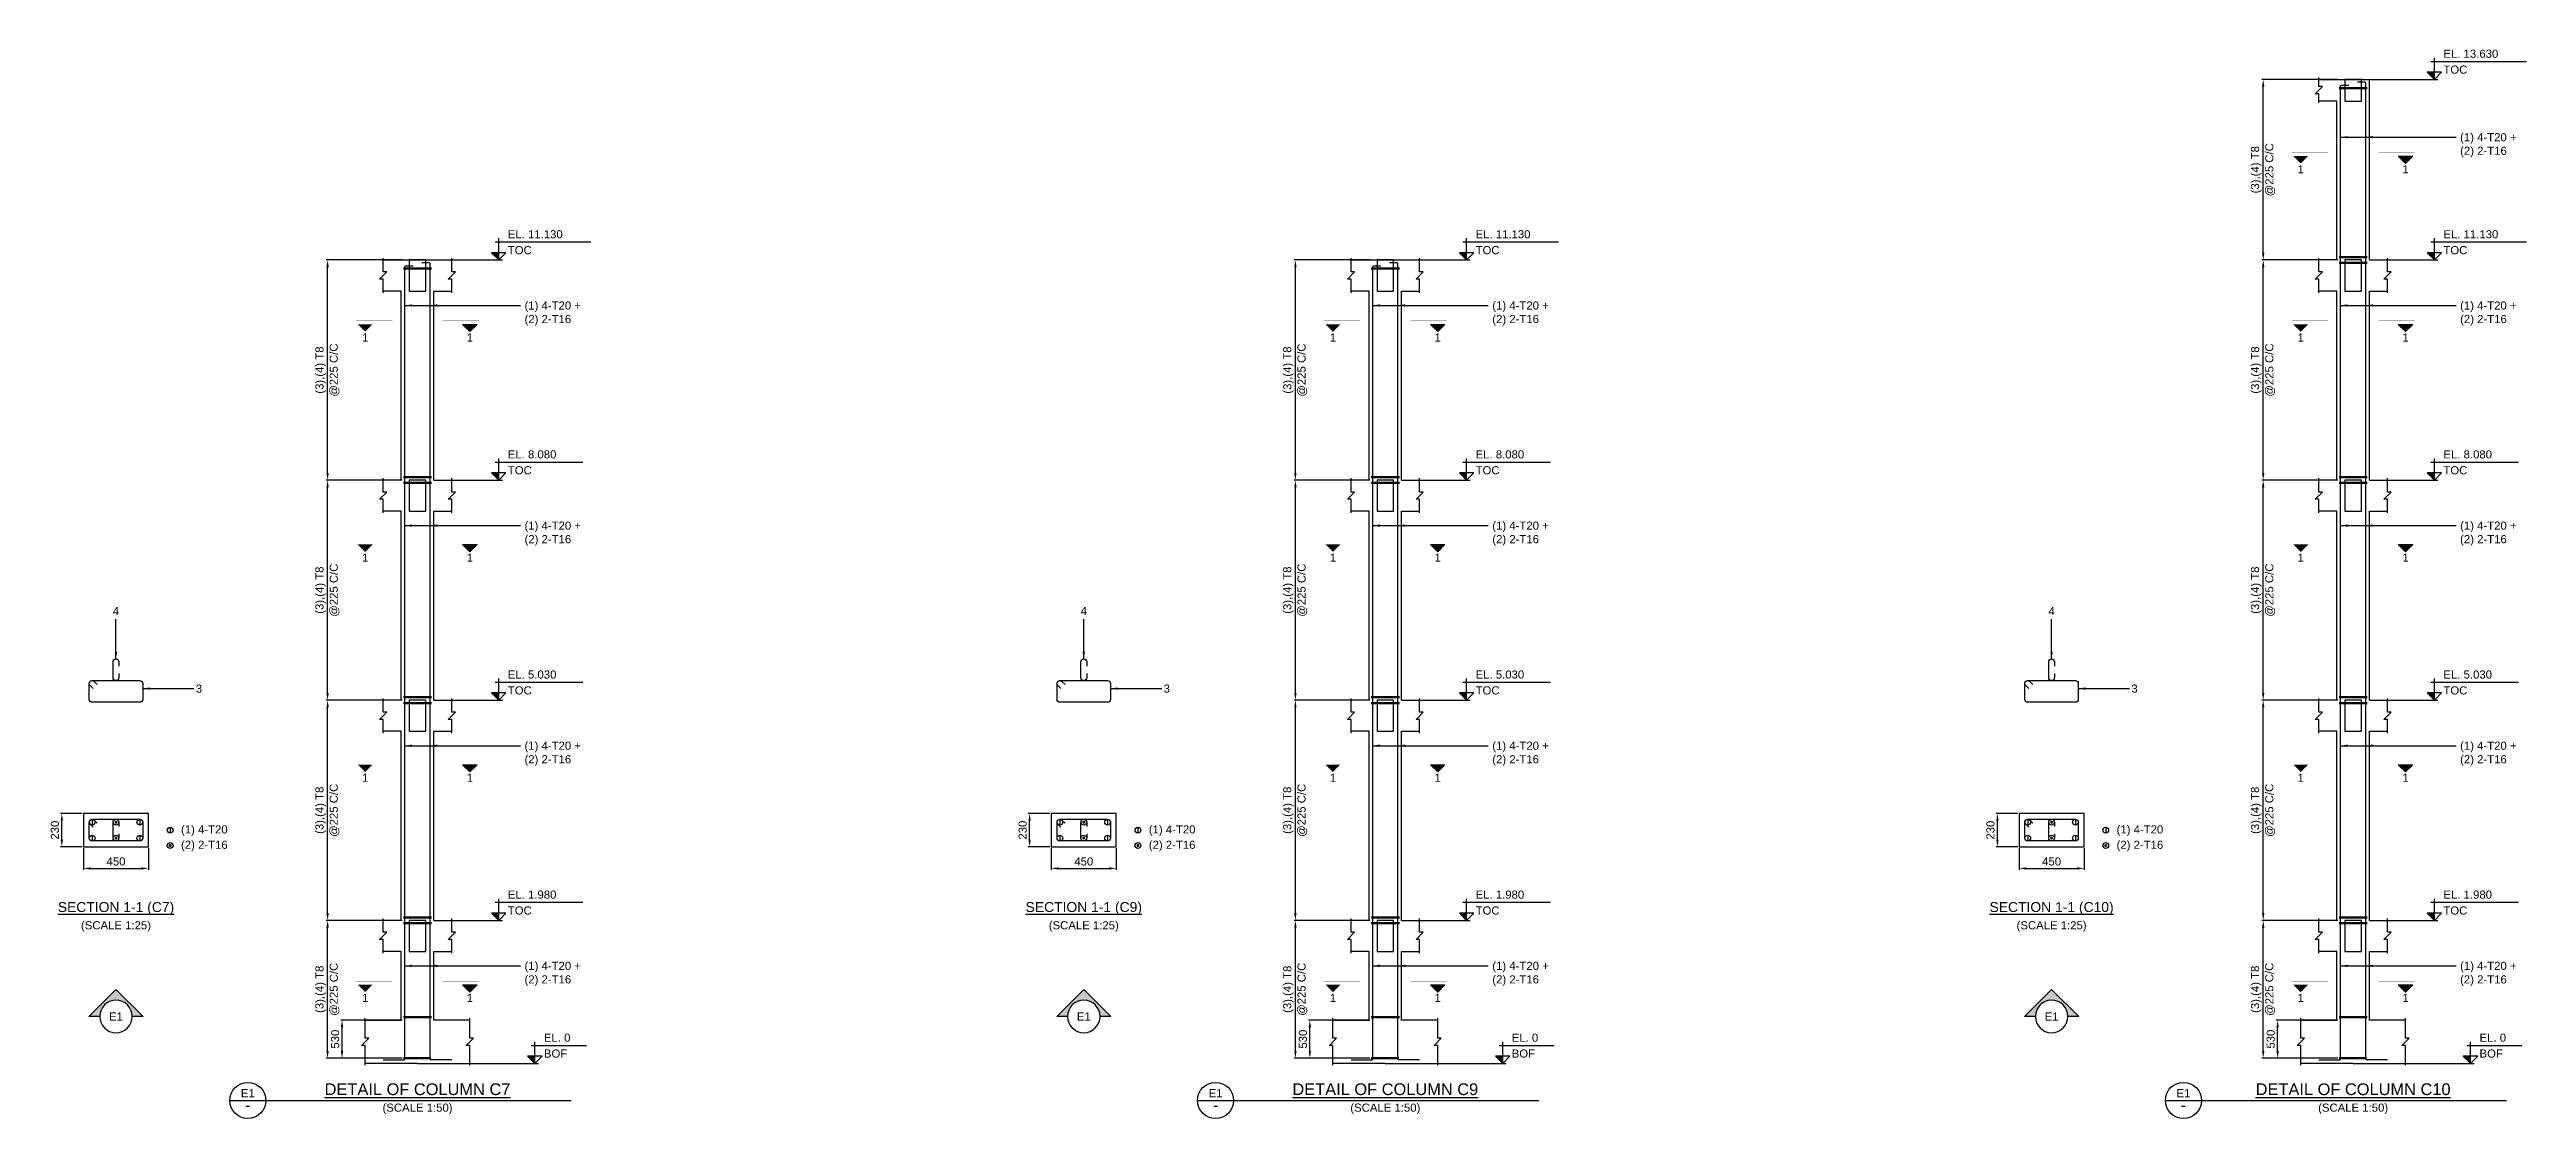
# Model space of a CAD drawing. Header units: inches. Extents: x 16610 to 272800, y -1525 to 29078.
# Drawn here: x 177410 to 246000, y -1525 to 28078 of the extents above; entities that cross this region are included whole.
import ezdxf
from ezdxf.enums import TextEntityAlignment as Align

# ---------------------------------------------------------------- set-up
doc = ezdxf.new("R2010")
doc.units = ezdxf.units.IN
doc.header["$MEASUREMENT"] = 0
doc.linetypes.add('SCHidden', pattern=[1000, 500, -500])
for name, color, linetype in [('colSectionMarkLayer', 5, 'Continuous'), ('Concrete Line', 2, 'Continuous'), ('Dim', 31, 'Continuous'), ('Hatch', 25, 'Continuous'), ('Labels', 4, 'Continuous'), ('Link', 225, 'Continuous'), ('Reinforcement', 130, 'Continuous'), ('Text', 31, 'Continuous'), ('Text_Scale', 31, 'Continuous')]:
    doc.layers.add(name, color=color, linetype=linetype)
doc.styles.add('SC-BBS1', font='SansSerif')
doc.styles.get("Standard").update_dxf_attribs({"font": 'txt.shx'})
doc.dimstyles.new('ColumnSch', dxfattribs={"dimtxt": 225, "dimasz": 200, "dimexe": 38, "dimexo": 38, "dimgap": 80, "dimtad": 1, "dimtoh": 1, "dimdec": 0, "dimzin": 0, "dimdsep": 46, "dimtxsty": 'SC-BBS1', "dimcen": 0.09, "dimclrd": 8, "dimclre": 8, "dimclrt": 31, "dimadec": 0, "dimazin": 0, "dimtfac": 1, "dimtdec": 0, "dimtix": 1, "dimtofl": 0, "dimtmove": 0, "dimatfit": 3, "dimfxl": 1, "dimtolj": 1, "dimtzin": 0, "dimarcsym": 0})
doc.dimstyles.get("Standard").update_dxf_attribs({"dimtxt": 0.18, "dimasz": 200, "dimexe": 0.18, "dimexo": 0.0625, "dimgap": 0.09, "dimtad": 0, "dimtih": 1, "dimtoh": 1, "dimdec": 4, "dimzin": 0, "dimdsep": 46, "dimtxsty": 'Standard', "dimcen": 0.09, "dimadec": 0, "dimazin": 0, "dimtfac": 1, "dimtdec": 4, "dimtofl": 0, "dimtmove": 0, "dimatfit": 3, "dimfxl": 1, "dimtolj": 1, "dimtzin": 0, "dimarcsym": 0})

msp = doc.modelspace()

# ---------------------------------------------------------------- texts
at = {"layer": 'colSectionMarkLayer', "style": 'SC-BBS1'}
for p in [(239750, 24875), (242650, 24875), (186150, 20215), (189050, 20215), (212950, 20215), (215850, 20215), (239750, 20215), (242650, 20215), (186150, 14119), (189050, 14119), (212950, 14119), (215850, 14119), (239750, 14119), (242650, 14119), (186150, 8023), (189050, 8023), (212950, 8023), (215850, 8023), (239750, 8023), (242650, 8023), (186150, 1927), (189050, 1927), (212950, 1927), (215850, 1927), (239750, 1927), (242650, 1927)]:
    msp.add_text('1', height=225, dxfattribs=at).set_placement(p, align=Align.TOP_CENTER)
at = {"layer": 'Labels', "style": 'SC-BBS1'}
for s, height, p in [('%%uSECTION 1-1 (C7)', 275, (179250, 4110)), ('%%uSECTION 1-1 (C9)', 275, (206050, 4110)), ('%%uSECTION 1-1 (C10)', 275, (232850, 4110)), ('%%uDETAIL OF COLUMN C7', 325, (187600, -975)), ('%%uDETAIL OF COLUMN C9', 325, (214400, -975)), ('%%uDETAIL OF COLUMN C10', 325, (241200, -975)), ('E1', 225, (182900, -1005)), ('E1', 225, (209700, -1005)), ('E1', 225, (236500, -1005))]:
    msp.add_text(s, height=height, dxfattribs=at).set_placement(p, align=Align.BOTTOM_CENTER)
for s, height, p in [('E1', 225, (179250, 1300)), ('E1', 225, (206050, 1300)), ('E1', 225, (232850, 1300)), ('-', 325, (182900, -1150)), ('-', 325, (209700, -1150)), ('-', 325, (236500, -1150))]:
    msp.add_text(s, height=height, dxfattribs=at).set_placement(p, align=Align.MIDDLE_CENTER)
at = {"layer": 'Text', "style": 'SC-BBS1'}
for s, p in [('TOC', (243700, 27410)), ('EL. 13.630', (243700, 27850)), ('TOC', (190100, 22410)), ('EL. 11.130', (190100, 22850)), ('TOC', (216900, 22410)), ('EL. 11.130', (216900, 22850)), ('TOC', (243700, 22410)), ('EL. 11.130', (243700, 22850)), ('TOC', (190100, 16314)), ('EL. 8.080', (190100, 16754)), ('TOC', (216900, 16314)), ('EL. 8.080', (216900, 16754)), ('TOC', (243700, 16314)), ('EL. 8.080', (243700, 16754)), ('TOC', (190100, 10218)), ('EL. 5.030', (190100, 10658)), ('TOC', (216900, 10218)), ('EL. 5.030', (216900, 10658)), ('TOC', (243700, 10218)), ('EL. 5.030', (243700, 10658)), ('TOC', (190100, 4122)), ('EL. 1.980', (190100, 4562)), ('TOC', (216900, 4122)), ('EL. 1.980', (216900, 4562)), ('TOC', (243700, 4122)), ('EL. 1.980', (243700, 4562)), ('EL. 0', (191100, 600)), ('EL. 0', (217900, 600)), ('EL. 0', (244700, 600)), ('BOF', (191100, 160)), ('BOF', (217900, 160)), ('BOF', (244700, 160))]:
    msp.add_text(s, height=225, dxfattribs=at).set_placement(p)
for s, p in [('4', (179250, 12350)), ('4', (206050, 12350)), ('4', (232850, 12350)), ('(SCALE 1:25)', (179250, 3645)), ('(SCALE 1:25)', (206050, 3645)), ('(SCALE 1:25)', (232850, 3645))]:
    msp.add_text(s, height=225, dxfattribs=at).set_placement(p, align=Align.BOTTOM_CENTER)
for s, p in [('3', (181460, 10380)), ('3', (208260, 10380)), ('3', (235060, 10380)), ('(1) 4-T20', (181050, 6480)), ('(2) 2-T16', (181050, 6055)), ('(1) 4-T20', (207850, 6480)), ('(2) 2-T16', (207850, 6055)), ('(1) 4-T20', (234650, 6480)), ('(2) 2-T16', (234650, 6055))]:
    msp.add_text(s, height=225, dxfattribs=at).set_placement(p, align=Align.MIDDLE_LEFT)
at = {"layer": 'Text', "char_height": 225, "attachment_point": 1, "style": 'SC-BBS1'}
for insert in [(244162.5, 25762.5), (190562.5, 21102.5), (217362.5, 21102.5), (244162.5, 21102.5), (190562.5, 15006.5), (217362.5, 15006.5), (244162.5, 15006.5), (190562.5, 8910.5), (217362.5, 8910.5), (244162.5, 8910.5), (190562.5, 2814.5), (217362.5, 2814.5), (244162.5, 2814.5)]:
    msp.add_mtext('(1) 4-T20 + \\P(2) 2-T16', dxfattribs=dict(at, insert=insert))
at = {"layer": 'Text_Scale', "style": 'SC-BBS1'}
for p in [(187600, -1405), (214400, -1405), (241200, -1405)]:
    msp.add_text('(SCALE 1:50)', height=225, dxfattribs=at).set_placement(p, align=Align.BOTTOM_CENTER)

# ---------------------------------------------------------------- blocks, each defined once
blk = doc.blocks.new('*D44')
at = {"color": 8, "linetype": 'ByBlock', "lineweight": -2}
for p, q in [((187172, 3962), (185072, 3962)), ((185110, 344), (185110, 3762)), ((187172, 144), (185072, 144))]:
    blk.add_line(p, q, dxfattribs=at)
at = {"color": 8}
for points in [[(185110, 3962), (185143, 3762), (185077, 3762)], [(185110, 144), (185077, 344), (185143, 344)]]:
    blk.add_solid(points, dxfattribs=at)
at = {"layer": 'DEFPOINTS', "color": 31}
for p in [(187210, 3962), (185110, 144), (187210, 144)]:
    blk.add_point(p, dxfattribs=at)
at = {"color": 31, "char_height": 225, "attachment_point": 5, "rotation": 90, "style": 'SC-BBS1'}
for s, insert in [('\\A1;@225 C/C', (185302, 2053)), ('\\A1;(3),(4) T8', (184918, 2053))]:
    blk.add_mtext(s, dxfattribs=dict(at, insert=insert))
blk = doc.blocks.new('*D45')
at = {"color": 8, "linetype": 'ByBlock', "lineweight": -2}
for p, q in [((187172, 1200), (185472, 1200)), ((185510, 344), (185510, 1000)), ((187172, 144), (185472, 144))]:
    blk.add_line(p, q, dxfattribs=at)
at = {"color": 8}
for points in [[(185510, 1200), (185543, 1000), (185477, 1000)], [(185510, 144), (185477, 344), (185543, 344)]]:
    blk.add_solid(points, dxfattribs=at)
at = {"layer": 'DEFPOINTS', "color": 31}
for p in [(187210, 1200), (185510, 144), (187210, 144)]:
    blk.add_point(p, dxfattribs=at)
at = {"color": 31, "insert": (185318, 672), "char_height": 225, "attachment_point": 5, "rotation": 90, "style": 'SC-BBS1'}
blk.add_mtext('\\A1;530', dxfattribs=at)
blk = doc.blocks.new('*D46')
at = {"color": 8, "linetype": 'ByBlock', "lineweight": -2}
for p, q in [((187172, 10058), (185072, 10058)), ((185110, 4162), (185110, 9858)), ((187172, 3962), (185072, 3962))]:
    blk.add_line(p, q, dxfattribs=at)
at = {"color": 8}
for points in [[(185110, 10058), (185143, 9858), (185077, 9858)], [(185110, 3962), (185077, 4162), (185143, 4162)]]:
    blk.add_solid(points, dxfattribs=at)
at = {"layer": 'DEFPOINTS', "color": 31}
for p in [(187210, 10058), (185110, 3962), (187210, 3962)]:
    blk.add_point(p, dxfattribs=at)
at = {"color": 31, "char_height": 225, "attachment_point": 5, "rotation": 90, "style": 'SC-BBS1'}
for s, insert in [('\\A1;(3),(4) T8', (184918, 7010)), ('\\A1;@225 C/C', (185302, 7010))]:
    blk.add_mtext(s, dxfattribs=dict(at, insert=insert))
blk = doc.blocks.new('*D47')
at = {"color": 8, "linetype": 'ByBlock', "lineweight": -2}
for p, q in [((187172, 16154), (185072, 16154)), ((185110, 10258), (185110, 15954)), ((187172, 10058), (185072, 10058))]:
    blk.add_line(p, q, dxfattribs=at)
at = {"color": 8}
for points in [[(185110, 16154), (185143, 15954), (185077, 15954)], [(185110, 10058), (185077, 10258), (185143, 10258)]]:
    blk.add_solid(points, dxfattribs=at)
at = {"layer": 'DEFPOINTS', "color": 31}
for p in [(187210, 16154), (185110, 10058), (187210, 10058)]:
    blk.add_point(p, dxfattribs=at)
at = {"color": 31, "char_height": 225, "attachment_point": 5, "rotation": 90, "style": 'SC-BBS1'}
for s, insert in [('\\A1;(3),(4) T8', (184918, 13106)), ('\\A1;@225 C/C', (185302, 13106))]:
    blk.add_mtext(s, dxfattribs=dict(at, insert=insert))
blk = doc.blocks.new('*D48')
at = {"color": 8, "linetype": 'ByBlock', "lineweight": -2}
for p, q in [((187172, 22250), (185072, 22250)), ((185110, 16354), (185110, 22050)), ((187172, 16154), (185072, 16154))]:
    blk.add_line(p, q, dxfattribs=at)
at = {"color": 8}
for points in [[(185110, 22250), (185143, 22050), (185077, 22050)], [(185110, 16154), (185077, 16354), (185143, 16354)]]:
    blk.add_solid(points, dxfattribs=at)
at = {"layer": 'DEFPOINTS', "color": 31}
for p in [(187210, 22250), (185110, 16154), (187210, 16154)]:
    blk.add_point(p, dxfattribs=at)
at = {"color": 31, "char_height": 225, "attachment_point": 5, "rotation": 90, "style": 'SC-BBS1'}
for s, insert in [('\\A1;@225 C/C', (185302, 19202)), ('\\A1;(3),(4) T8', (184918, 19202))]:
    blk.add_mtext(s, dxfattribs=dict(at, insert=insert))
blk = doc.blocks.new('*D49')
at = {"color": 8, "linetype": 'ByBlock', "lineweight": -2}
for p, q in [((178350, 5962), (178350, 5362)), ((180150, 5962), (180150, 5362)), ((178550, 5400), (179950, 5400))]:
    blk.add_line(p, q, dxfattribs=at)
at = {"color": 8}
for points in [[(178350, 5400), (178550, 5433), (178550, 5367)], [(180150, 5400), (179950, 5367), (179950, 5433)]]:
    blk.add_solid(points, dxfattribs=at)
at = {"layer": 'DEFPOINTS', "color": 31}
for p in [(178350, 6000), (180150, 6000), (178350, 5400)]:
    blk.add_point(p, dxfattribs=at)
at = {"color": 31, "insert": (179250, 5592), "char_height": 225, "attachment_point": 5, "style": 'SC-BBS1'}
blk.add_mtext('\\A1;450', dxfattribs=at)
blk = doc.blocks.new('*D50')
at = {"color": 8, "linetype": 'ByBlock', "lineweight": -2}
for p, q in [((178312, 6920), (177712, 6920)), ((177750, 6200), (177750, 6720)), ((178312, 6000), (177712, 6000))]:
    blk.add_line(p, q, dxfattribs=at)
at = {"color": 8}
for points in [[(177750, 6920), (177783, 6720), (177717, 6720)], [(177750, 6000), (177717, 6200), (177783, 6200)]]:
    blk.add_solid(points, dxfattribs=at)
at = {"layer": 'DEFPOINTS', "color": 31}
for p in [(178350, 6920), (177750, 6000), (178350, 6000)]:
    blk.add_point(p, dxfattribs=at)
at = {"color": 31, "insert": (177558, 6460), "char_height": 225, "attachment_point": 5, "rotation": 90, "style": 'SC-BBS1'}
blk.add_mtext('\\A1;230', dxfattribs=at)
blk = doc.blocks.new('*D51')
at = {"color": 8, "linetype": 'ByBlock', "lineweight": -2}
for p, q in [((213972, 3962), (211872, 3962)), ((211910, 344), (211910, 3762)), ((213972, 144), (211872, 144))]:
    blk.add_line(p, q, dxfattribs=at)
at = {"color": 8}
for points in [[(211910, 3962), (211943, 3762), (211877, 3762)], [(211910, 144), (211877, 344), (211943, 344)]]:
    blk.add_solid(points, dxfattribs=at)
at = {"layer": 'DEFPOINTS', "color": 31}
for p in [(214010, 3962), (211910, 144), (214010, 144)]:
    blk.add_point(p, dxfattribs=at)
at = {"color": 31, "char_height": 225, "attachment_point": 5, "rotation": 90, "style": 'SC-BBS1'}
for s, insert in [('\\A1;@225 C/C', (212102, 2053)), ('\\A1;(3),(4) T8', (211718, 2053))]:
    blk.add_mtext(s, dxfattribs=dict(at, insert=insert))
blk = doc.blocks.new('*D52')
at = {"color": 8, "linetype": 'ByBlock', "lineweight": -2}
for p, q in [((213972, 1200), (212272, 1200)), ((212310, 344), (212310, 1000)), ((213972, 144), (212272, 144))]:
    blk.add_line(p, q, dxfattribs=at)
at = {"color": 8}
for points in [[(212310, 1200), (212343, 1000), (212277, 1000)], [(212310, 144), (212277, 344), (212343, 344)]]:
    blk.add_solid(points, dxfattribs=at)
at = {"layer": 'DEFPOINTS', "color": 31}
for p in [(214010, 1200), (212310, 144), (214010, 144)]:
    blk.add_point(p, dxfattribs=at)
at = {"color": 31, "insert": (212118, 672), "char_height": 225, "attachment_point": 5, "rotation": 90, "style": 'SC-BBS1'}
blk.add_mtext('\\A1;530', dxfattribs=at)
blk = doc.blocks.new('*D53')
at = {"color": 8, "linetype": 'ByBlock', "lineweight": -2}
for p, q in [((213972, 10058), (211872, 10058)), ((211910, 4162), (211910, 9858)), ((213972, 3962), (211872, 3962))]:
    blk.add_line(p, q, dxfattribs=at)
at = {"color": 8}
for points in [[(211910, 10058), (211943, 9858), (211877, 9858)], [(211910, 3962), (211877, 4162), (211943, 4162)]]:
    blk.add_solid(points, dxfattribs=at)
at = {"layer": 'DEFPOINTS', "color": 31}
for p in [(214010, 10058), (211910, 3962), (214010, 3962)]:
    blk.add_point(p, dxfattribs=at)
at = {"color": 31, "char_height": 225, "attachment_point": 5, "rotation": 90, "style": 'SC-BBS1'}
for s, insert in [('\\A1;(3),(4) T8', (211718, 7010)), ('\\A1;@225 C/C', (212102, 7010))]:
    blk.add_mtext(s, dxfattribs=dict(at, insert=insert))
blk = doc.blocks.new('*D54')
at = {"color": 8, "linetype": 'ByBlock', "lineweight": -2}
for p, q in [((213972, 16154), (211872, 16154)), ((211910, 10258), (211910, 15954)), ((213972, 10058), (211872, 10058))]:
    blk.add_line(p, q, dxfattribs=at)
at = {"color": 8}
for points in [[(211910, 16154), (211943, 15954), (211877, 15954)], [(211910, 10058), (211877, 10258), (211943, 10258)]]:
    blk.add_solid(points, dxfattribs=at)
at = {"layer": 'DEFPOINTS', "color": 31}
for p in [(214010, 16154), (211910, 10058), (214010, 10058)]:
    blk.add_point(p, dxfattribs=at)
at = {"color": 31, "char_height": 225, "attachment_point": 5, "rotation": 90, "style": 'SC-BBS1'}
for s, insert in [('\\A1;(3),(4) T8', (211718, 13106)), ('\\A1;@225 C/C', (212102, 13106))]:
    blk.add_mtext(s, dxfattribs=dict(at, insert=insert))
blk = doc.blocks.new('*D55')
at = {"color": 8, "linetype": 'ByBlock', "lineweight": -2}
for p, q in [((213972, 22250), (211872, 22250)), ((211910, 16354), (211910, 22050)), ((213972, 16154), (211872, 16154))]:
    blk.add_line(p, q, dxfattribs=at)
at = {"color": 8}
for points in [[(211910, 22250), (211943, 22050), (211877, 22050)], [(211910, 16154), (211877, 16354), (211943, 16354)]]:
    blk.add_solid(points, dxfattribs=at)
at = {"layer": 'DEFPOINTS', "color": 31}
for p in [(214010, 22250), (211910, 16154), (214010, 16154)]:
    blk.add_point(p, dxfattribs=at)
at = {"color": 31, "char_height": 225, "attachment_point": 5, "rotation": 90, "style": 'SC-BBS1'}
for s, insert in [('\\A1;@225 C/C', (212102, 19202)), ('\\A1;(3),(4) T8', (211718, 19202))]:
    blk.add_mtext(s, dxfattribs=dict(at, insert=insert))
blk = doc.blocks.new('*D56')
at = {"color": 8, "linetype": 'ByBlock', "lineweight": -2}
for p, q in [((205150, 5962), (205150, 5362)), ((206950, 5962), (206950, 5362)), ((205350, 5400), (206750, 5400))]:
    blk.add_line(p, q, dxfattribs=at)
at = {"color": 8}
for points in [[(205150, 5400), (205350, 5433), (205350, 5367)], [(206950, 5400), (206750, 5367), (206750, 5433)]]:
    blk.add_solid(points, dxfattribs=at)
at = {"layer": 'DEFPOINTS', "color": 31}
for p in [(205150, 6000), (206950, 6000), (205150, 5400)]:
    blk.add_point(p, dxfattribs=at)
at = {"color": 31, "insert": (206050, 5592), "char_height": 225, "attachment_point": 5, "style": 'SC-BBS1'}
blk.add_mtext('\\A1;450', dxfattribs=at)
blk = doc.blocks.new('*D57')
at = {"color": 8, "linetype": 'ByBlock', "lineweight": -2}
for p, q in [((205112, 6920), (204512, 6920)), ((204550, 6200), (204550, 6720)), ((205112, 6000), (204512, 6000))]:
    blk.add_line(p, q, dxfattribs=at)
at = {"color": 8}
for points in [[(204550, 6920), (204583, 6720), (204517, 6720)], [(204550, 6000), (204517, 6200), (204583, 6200)]]:
    blk.add_solid(points, dxfattribs=at)
at = {"layer": 'DEFPOINTS', "color": 31}
for p in [(205150, 6920), (204550, 6000), (205150, 6000)]:
    blk.add_point(p, dxfattribs=at)
at = {"color": 31, "insert": (204358, 6460), "char_height": 225, "attachment_point": 5, "rotation": 90, "style": 'SC-BBS1'}
blk.add_mtext('\\A1;230', dxfattribs=at)
blk = doc.blocks.new('*D58')
at = {"color": 8, "linetype": 'ByBlock', "lineweight": -2}
for p, q in [((240772, 3962), (238672, 3962)), ((238710, 344), (238710, 3762)), ((240772, 144), (238672, 144))]:
    blk.add_line(p, q, dxfattribs=at)
at = {"color": 8}
for points in [[(238710, 3962), (238743, 3762), (238677, 3762)], [(238710, 144), (238677, 344), (238743, 344)]]:
    blk.add_solid(points, dxfattribs=at)
at = {"layer": 'DEFPOINTS', "color": 31}
for p in [(240810, 3962), (238710, 144), (240810, 144)]:
    blk.add_point(p, dxfattribs=at)
at = {"color": 31, "char_height": 225, "attachment_point": 5, "rotation": 90, "style": 'SC-BBS1'}
for s, insert in [('\\A1;@225 C/C', (238902, 2053)), ('\\A1;(3),(4) T8', (238518, 2053))]:
    blk.add_mtext(s, dxfattribs=dict(at, insert=insert))
blk = doc.blocks.new('*D59')
at = {"color": 8, "linetype": 'ByBlock', "lineweight": -2}
for p, q in [((240772, 1200), (239072, 1200)), ((239110, 344), (239110, 1000)), ((240772, 144), (239072, 144))]:
    blk.add_line(p, q, dxfattribs=at)
at = {"color": 8}
for points in [[(239110, 1200), (239143, 1000), (239077, 1000)], [(239110, 144), (239077, 344), (239143, 344)]]:
    blk.add_solid(points, dxfattribs=at)
at = {"layer": 'DEFPOINTS', "color": 31}
for p in [(240810, 1200), (239110, 144), (240810, 144)]:
    blk.add_point(p, dxfattribs=at)
at = {"color": 31, "insert": (238918, 672), "char_height": 225, "attachment_point": 5, "rotation": 90, "style": 'SC-BBS1'}
blk.add_mtext('\\A1;530', dxfattribs=at)
blk = doc.blocks.new('*D60')
at = {"color": 8, "linetype": 'ByBlock', "lineweight": -2}
for p, q in [((240772, 10058), (238672, 10058)), ((238710, 4162), (238710, 9858)), ((240772, 3962), (238672, 3962))]:
    blk.add_line(p, q, dxfattribs=at)
at = {"color": 8}
for points in [[(238710, 10058), (238743, 9858), (238677, 9858)], [(238710, 3962), (238677, 4162), (238743, 4162)]]:
    blk.add_solid(points, dxfattribs=at)
at = {"layer": 'DEFPOINTS', "color": 31}
for p in [(240810, 10058), (238710, 3962), (240810, 3962)]:
    blk.add_point(p, dxfattribs=at)
at = {"color": 31, "char_height": 225, "attachment_point": 5, "rotation": 90, "style": 'SC-BBS1'}
for s, insert in [('\\A1;(3),(4) T8', (238518, 7010)), ('\\A1;@225 C/C', (238902, 7010))]:
    blk.add_mtext(s, dxfattribs=dict(at, insert=insert))
blk = doc.blocks.new('*D61')
at = {"color": 8, "linetype": 'ByBlock', "lineweight": -2}
for p, q in [((240772, 16154), (238672, 16154)), ((238710, 10258), (238710, 15954)), ((240772, 10058), (238672, 10058))]:
    blk.add_line(p, q, dxfattribs=at)
at = {"color": 8}
for points in [[(238710, 16154), (238743, 15954), (238677, 15954)], [(238710, 10058), (238677, 10258), (238743, 10258)]]:
    blk.add_solid(points, dxfattribs=at)
at = {"layer": 'DEFPOINTS', "color": 31}
for p in [(240810, 16154), (238710, 10058), (240810, 10058)]:
    blk.add_point(p, dxfattribs=at)
at = {"color": 31, "char_height": 225, "attachment_point": 5, "rotation": 90, "style": 'SC-BBS1'}
for s, insert in [('\\A1;(3),(4) T8', (238518, 13106)), ('\\A1;@225 C/C', (238902, 13106))]:
    blk.add_mtext(s, dxfattribs=dict(at, insert=insert))
blk = doc.blocks.new('*D62')
at = {"color": 8, "linetype": 'ByBlock', "lineweight": -2}
for p, q in [((240772, 22250), (238672, 22250)), ((238710, 16354), (238710, 22050)), ((240772, 16154), (238672, 16154))]:
    blk.add_line(p, q, dxfattribs=at)
at = {"color": 8}
for points in [[(238710, 22250), (238743, 22050), (238677, 22050)], [(238710, 16154), (238677, 16354), (238743, 16354)]]:
    blk.add_solid(points, dxfattribs=at)
at = {"layer": 'DEFPOINTS', "color": 31}
for p in [(240810, 22250), (238710, 16154), (240810, 16154)]:
    blk.add_point(p, dxfattribs=at)
at = {"color": 31, "char_height": 225, "attachment_point": 5, "rotation": 90, "style": 'SC-BBS1'}
for s, insert in [('\\A1;@225 C/C', (238902, 19202)), ('\\A1;(3),(4) T8', (238518, 19202))]:
    blk.add_mtext(s, dxfattribs=dict(at, insert=insert))
blk = doc.blocks.new('*D63')
at = {"color": 8, "linetype": 'ByBlock', "lineweight": -2}
for p, q in [((240772, 27250), (238672, 27250)), ((238710, 22450), (238710, 27050)), ((240772, 22250), (238672, 22250))]:
    blk.add_line(p, q, dxfattribs=at)
at = {"color": 8}
for points in [[(238710, 27250), (238743, 27050), (238677, 27050)], [(238710, 22250), (238677, 22450), (238743, 22450)]]:
    blk.add_solid(points, dxfattribs=at)
at = {"layer": 'DEFPOINTS', "color": 31}
for p in [(240810, 27250), (238710, 22250), (240810, 22250)]:
    blk.add_point(p, dxfattribs=at)
at = {"color": 31, "char_height": 225, "attachment_point": 5, "rotation": 90, "style": 'SC-BBS1'}
for s, insert in [('\\A1;(3),(4) T8', (238518, 24750)), ('\\A1;@225 C/C', (238902, 24750))]:
    blk.add_mtext(s, dxfattribs=dict(at, insert=insert))
blk = doc.blocks.new('*D64')
at = {"color": 8, "linetype": 'ByBlock', "lineweight": -2}
for p, q in [((231950, 5962), (231950, 5362)), ((233750, 5962), (233750, 5362)), ((232150, 5400), (233550, 5400))]:
    blk.add_line(p, q, dxfattribs=at)
at = {"color": 8}
for points in [[(231950, 5400), (232150, 5433), (232150, 5367)], [(233750, 5400), (233550, 5367), (233550, 5433)]]:
    blk.add_solid(points, dxfattribs=at)
at = {"layer": 'DEFPOINTS', "color": 31}
for p in [(231950, 6000), (233750, 6000), (231950, 5400)]:
    blk.add_point(p, dxfattribs=at)
at = {"color": 31, "insert": (232850, 5592), "char_height": 225, "attachment_point": 5, "style": 'SC-BBS1'}
blk.add_mtext('\\A1;450', dxfattribs=at)
blk = doc.blocks.new('*D65')
at = {"color": 8, "linetype": 'ByBlock', "lineweight": -2}
for p, q in [((231912, 6920), (231312, 6920)), ((231350, 6200), (231350, 6720)), ((231912, 6000), (231312, 6000))]:
    blk.add_line(p, q, dxfattribs=at)
at = {"color": 8}
for points in [[(231350, 6920), (231383, 6720), (231317, 6720)], [(231350, 6000), (231317, 6200), (231383, 6200)]]:
    blk.add_solid(points, dxfattribs=at)
at = {"layer": 'DEFPOINTS', "color": 31}
for p in [(231950, 6920), (231350, 6000), (231950, 6000)]:
    blk.add_point(p, dxfattribs=at)
at = {"color": 31, "insert": (231158, 6460), "char_height": 225, "attachment_point": 5, "rotation": 90, "style": 'SC-BBS1'}
blk.add_mtext('\\A1;230', dxfattribs=at)

# ---------------------------------------------------------------- dimensions: what is measured, and where the dimension line sits
at = {"layer": 'Dim', "lineweight": 50}
for p1, p2, distance, text, picture, middle in [((240810, 22250), (240810, 27250), 2100, '(3),(4) T8\\X@225 C/C', '*D63', (238710, 24750)), ((187210, 16154), (187210, 22250), 2100, '(3),(4) T8\\X@225 C/C', '*D48', (185110, 19202)), ((214010, 16154), (214010, 22250), 2100, '(3),(4) T8\\X@225 C/C', '*D55', (211910, 19202)), ((240810, 16154), (240810, 22250), 2100, '(3),(4) T8\\X@225 C/C', '*D62', (238710, 19202)), ((187210, 10058), (187210, 16154), 2100, '(3),(4) T8\\X@225 C/C', '*D47', (185110, 13106)), ((214010, 10058), (214010, 16154), 2100, '(3),(4) T8\\X@225 C/C', '*D54', (211910, 13106)), ((240810, 10058), (240810, 16154), 2100, '(3),(4) T8\\X@225 C/C', '*D61', (238710, 13106)), ((187210, 3962), (187210, 10058), 2100, '(3),(4) T8\\X@225 C/C', '*D46', (185110, 7010)), ((214010, 3962), (214010, 10058), 2100, '(3),(4) T8\\X@225 C/C', '*D53', (211910, 7010)), ((240810, 3962), (240810, 10058), 2100, '(3),(4) T8\\X@225 C/C', '*D60', (238710, 7010)), ((187210, 144), (187210, 3962), 2100, '(3),(4) T8\\X@225 C/C', '*D44', (185110, 2053)), ((214010, 144), (214010, 3962), 2100, '(3),(4) T8\\X@225 C/C', '*D51', (211910, 2053)), ((240810, 144), (240810, 3962), 2100, '(3),(4) T8\\X@225 C/C', '*D58', (238710, 2053)), ((187210, 144), (187210, 1200), 1700, '530', '*D45', (185510, 672)), ((214010, 144), (214010, 1200), 1700, '530', '*D52', (212310, 672)), ((240810, 144), (240810, 1200), 1700, '530', '*D59', (239110, 672))]:
    dim = msp.add_aligned_dim(p1=p1, p2=p2, distance=distance, text=text, dimstyle='ColumnSch', dxfattribs=at)
    dim.commit()
    dim.dimension.update_dxf_attribs({"geometry": picture, "text_midpoint": middle})
at = {"layer": 'Dim'}
for p1, p2, distance, text, picture, middle in [((178350, 6000), (178350, 6920), 600, '230', '*D50', (177750, 6460)), ((205150, 6000), (205150, 6920), 600, '230', '*D57', (204550, 6460)), ((231950, 6000), (231950, 6920), 600, '230', '*D65', (231350, 6460)), ((178350, 6000), (180150, 6000), -600, '450', '*D49', (179250, 5400)), ((205150, 6000), (206950, 6000), -600, '450', '*D56', (206050, 5400)), ((231950, 6000), (233750, 6000), -600, '450', '*D64', (232850, 5400))]:
    dim = msp.add_aligned_dim(p1=p1, p2=p2, distance=distance, text=text, dimstyle='ColumnSch', override={"dimtofl": 1}, dxfattribs=at)
    dim.commit()
    dim.dimension.update_dxf_attribs({"geometry": picture, "text_midpoint": middle})

# ---------------------------------------------------------------- hatches: boundary and pattern name
at = {"layer": 'Hatch'}
for points in [[(243450, 27250), (243450, 27450), (243250, 27450)], [(239550, 25125), (239750, 24925), (239950, 25125), (239550, 25125)], [(242850, 25125), (242650, 24925), (242450, 25125), (242850, 25125)], [(189850, 22250), (189850, 22450), (189650, 22450)], [(216650, 22250), (216650, 22450), (216450, 22450)], [(243450, 22250), (243450, 22450), (243250, 22450)], [(185950, 20465), (186150, 20265), (186350, 20465), (185950, 20465)], [(189250, 20465), (189050, 20265), (188850, 20465), (189250, 20465)], [(212750, 20465), (212950, 20265), (213150, 20465), (212750, 20465)], [(216050, 20465), (215850, 20265), (215650, 20465), (216050, 20465)], [(239550, 20465), (239750, 20265), (239950, 20465), (239550, 20465)], [(242850, 20465), (242650, 20265), (242450, 20465), (242850, 20465)], [(189850, 16154), (189850, 16354), (189650, 16354)], [(216650, 16154), (216650, 16354), (216450, 16354)], [(243450, 16154), (243450, 16354), (243250, 16354)], [(185950, 14369), (186150, 14169), (186350, 14369), (185950, 14369)], [(189250, 14369), (189050, 14169), (188850, 14369), (189250, 14369)], [(212750, 14369), (212950, 14169), (213150, 14369), (212750, 14369)], [(216050, 14369), (215850, 14169), (215650, 14369), (216050, 14369)], [(239550, 14369), (239750, 14169), (239950, 14369), (239550, 14369)], [(242850, 14369), (242650, 14169), (242450, 14369), (242850, 14369)], [(189850, 10058), (189850, 10258), (189650, 10258)], [(216650, 10058), (216650, 10258), (216450, 10258)], [(243450, 10058), (243450, 10258), (243250, 10258)], [(185950, 8273), (186150, 8073), (186350, 8273), (185950, 8273)], [(189250, 8273), (189050, 8073), (188850, 8273), (189250, 8273)], [(212750, 8273), (212950, 8073), (213150, 8273), (212750, 8273)], [(216050, 8273), (215850, 8073), (215650, 8273), (216050, 8273)], [(239550, 8273), (239750, 8073), (239950, 8273), (239550, 8273)], [(242850, 8273), (242650, 8073), (242450, 8273), (242850, 8273)], [(189850, 3962), (189850, 4162), (189650, 4162)], [(216650, 3962), (216650, 4162), (216450, 4162)], [(243450, 3962), (243450, 4162), (243250, 4162)], [(185950, 2177), (186150, 1977), (186350, 2177), (185950, 2177)], [(189250, 2177), (189050, 1977), (188850, 2177), (189250, 2177)], [(212750, 2177), (212950, 1977), (213150, 2177), (212750, 2177)], [(216050, 2177), (215850, 1977), (215650, 2177), (216050, 2177)], [(239550, 2177), (239750, 1977), (239950, 2177), (239550, 2177)], [(242850, 2177), (242650, 1977), (242450, 2177), (242850, 2177)], [(190850, 0), (190850, 200), (190650, 200)], [(217650, 0), (217650, 200), (217450, 200)], [(244450, 0), (244450, 200), (244250, 200)]]:
    msp.add_hatch(color=256, dxfattribs=at).paths.add_polyline_path(points, flags=0)
h = msp.add_hatch(color=256, dxfattribs=at)
edge = h.paths.add_edge_path(flags=16)
edge.add_line((178800, 1300), (178500, 1300))
edge.add_line((178500, 1300), (179250, 2050))
edge.add_line((179250, 2050), (180000, 1300))
edge.add_line((180000, 1300), (179700, 1300))
edge.add_arc((179250, 1300), 450, 0, 180)
h = msp.add_hatch(color=256, dxfattribs=at)
edge = h.paths.add_edge_path(flags=16)
edge.add_line((205600, 1300), (205300, 1300))
edge.add_line((205300, 1300), (206050, 2050))
edge.add_line((206050, 2050), (206800, 1300))
edge.add_line((206800, 1300), (206500, 1300))
edge.add_arc((206050, 1300), 450, 0, 180)
h = msp.add_hatch(color=256, dxfattribs=at)
edge = h.paths.add_edge_path(flags=16)
edge.add_line((232400, 1300), (232100, 1300))
edge.add_line((232100, 1300), (232850, 2050))
edge.add_line((232850, 2050), (233600, 1300))
edge.add_line((233600, 1300), (233300, 1300))
edge.add_arc((232850, 1300), 450, 0, 180)

# ---------------------------------------------------------------- linework, layer by layer
at = {"lineweight": 50}
for p, q in [((240810, 27010), (241590, 27010)), ((187210, 22010), (187990, 22010)), ((214010, 22010), (214790, 22010)), ((240810, 22330), (241590, 22330)), ((240810, 22170), (241590, 22170)), ((187210, 16234), (187990, 16234)), ((187210, 16074), (187990, 16074)), ((214010, 16234), (214790, 16234)), ((214010, 16074), (214790, 16074)), ((240810, 16234), (241590, 16234)), ((240810, 16074), (241590, 16074)), ((187210, 10138), (187990, 10138)), ((187210, 9978), (187990, 9978)), ((214010, 10138), (214790, 10138)), ((214010, 9978), (214790, 9978)), ((240810, 10138), (241590, 10138)), ((240810, 9978), (241590, 9978)), ((187210, 4042), (187990, 4042)), ((187210, 3882), (187990, 3882)), ((214010, 4042), (214790, 4042)), ((214010, 3882), (214790, 3882)), ((240810, 4042), (241590, 4042)), ((240810, 3882), (241590, 3882)), ((187210, 1280), (187990, 1280)), ((214010, 1280), (214790, 1280)), ((240810, 1280), (241590, 1280)), ((187210, 144), (187970, 144)), ((214010, 144), (214770, 144)), ((240810, 144), (241570, 144))]:
    msp.add_line(p, q, dxfattribs=at)
at = {"layer": 'colSectionMarkLayer'}
for p, q in [((243350, 27750), (246000, 27750)), ((243450, 27250), (243450, 27850)), ((241650, 27250), (243550, 27250)), ((189750, 22750), (192400, 22750)), ((189850, 22250), (189850, 22850)), ((216550, 22750), (219200, 22750)), ((216650, 22250), (216650, 22850)), ((243350, 22750), (246000, 22750)), ((243450, 22250), (243450, 22850)), ((188050, 22250), (189950, 22250)), ((214850, 22250), (216750, 22250)), ((241650, 22250), (243550, 22250)), ((189750, 16654), (192175, 16654)), ((189850, 16154), (189850, 16754)), ((216550, 16654), (218975, 16654)), ((216650, 16154), (216650, 16754)), ((243350, 16654), (245775, 16654)), ((243450, 16154), (243450, 16754)), ((188050, 16154), (189950, 16154)), ((214850, 16154), (216750, 16154)), ((241650, 16154), (243550, 16154)), ((189750, 10558), (192175, 10558)), ((189850, 10058), (189850, 10658)), ((216550, 10558), (218975, 10558)), ((216650, 10058), (216650, 10658)), ((243350, 10558), (245775, 10558)), ((243450, 10058), (243450, 10658)), ((188050, 10058), (189950, 10058)), ((214850, 10058), (216750, 10058)), ((241650, 10058), (243550, 10058)), ((189750, 4462), (192175, 4462)), ((189850, 3962), (189850, 4562)), ((216550, 4462), (218975, 4462)), ((216650, 3962), (216650, 4562)), ((243350, 4462), (245775, 4462)), ((243450, 3962), (243450, 4562)), ((188050, 3962), (189950, 3962)), ((214850, 3962), (216750, 3962)), ((241650, 3962), (243550, 3962)), ((189050, 0), (190950, 0)), ((190750, 500), (192275, 500)), ((190850, 0), (190850, 600)), ((215850, 0), (217750, 0)), ((217550, 500), (219075, 500)), ((217650, 0), (217650, 600)), ((242650, 0), (244550, 0)), ((244350, 500), (245875, 500)), ((244450, 0), (244450, 600)), ((182400, -1025), (191850, -1025)), ((209200, -1025), (218650, -1025)), ((236000, -1025), (245450, -1025))]:
    msp.add_line(p, q, dxfattribs=at)
for points in [[(243450, 27250), (243650, 27450), (243250, 27450)], [(189850, 22250), (190050, 22450), (189650, 22450)], [(216650, 22250), (216850, 22450), (216450, 22450)], [(243450, 22250), (243650, 22450), (243250, 22450)], [(189850, 16154), (190050, 16354), (189650, 16354)], [(216650, 16154), (216850, 16354), (216450, 16354)], [(243450, 16154), (243650, 16354), (243250, 16354)], [(189850, 10058), (190050, 10258), (189650, 10258)], [(216650, 10058), (216850, 10258), (216450, 10258)], [(243450, 10058), (243650, 10258), (243250, 10258)], [(189850, 3962), (190050, 4162), (189650, 4162)], [(216650, 3962), (216850, 4162), (216450, 4162)], [(243450, 3962), (243650, 4162), (243250, 4162)], [(190850, 0), (191050, 200), (190650, 200)], [(217650, 0), (217850, 200), (217450, 200)], [(244450, 0), (244650, 200), (244250, 200)]]:
    msp.add_lwpolyline(points, close=True, dxfattribs=at)
at = {"layer": 'colSectionMarkLayer', "const_width": 5}
for points in [[(240500, 25225), (239500, 25225)], [(239550, 25125), (239750, 24925), (239950, 25125), (239550, 25125)], [(241900, 25225), (242900, 25225)], [(186900, 20565), (185900, 20565)], [(185950, 20465), (186150, 20265), (186350, 20465), (185950, 20465)], [(188300, 20565), (189300, 20565)], [(213700, 20565), (212700, 20565)], [(212750, 20465), (212950, 20265), (213150, 20465), (212750, 20465)], [(215100, 20565), (216100, 20565)], [(240500, 20565), (239500, 20565)], [(239550, 20465), (239750, 20265), (239950, 20465), (239550, 20465)], [(241900, 20565), (242900, 20565)], [(186900, 14469), (185900, 14469)], [(188300, 14469), (189300, 14469)], [(213700, 14469), (212700, 14469)], [(215100, 14469), (216100, 14469)], [(240500, 14469), (239500, 14469)], [(241900, 14469), (242900, 14469)], [(185950, 14369), (186150, 14169), (186350, 14369), (185950, 14369)], [(212750, 14369), (212950, 14169), (213150, 14369), (212750, 14369)], [(239550, 14369), (239750, 14169), (239950, 14369), (239550, 14369)], [(186900, 8373), (185900, 8373)], [(185950, 8273), (186150, 8073), (186350, 8273), (185950, 8273)], [(188300, 8373), (189300, 8373)], [(213700, 8373), (212700, 8373)], [(212750, 8273), (212950, 8073), (213150, 8273), (212750, 8273)], [(215100, 8373), (216100, 8373)], [(240500, 8373), (239500, 8373)], [(239550, 8273), (239750, 8073), (239950, 8273), (239550, 8273)], [(241900, 8373), (242900, 8373)], [(186900, 2277), (185900, 2277)], [(185950, 2177), (186150, 1977), (186350, 2177), (185950, 2177)], [(188300, 2277), (189300, 2277)], [(213700, 2277), (212700, 2277)], [(212750, 2177), (212950, 1977), (213150, 2177), (212750, 2177)], [(215100, 2277), (216100, 2277)], [(240500, 2277), (239500, 2277)], [(239550, 2177), (239750, 1977), (239950, 2177), (239550, 2177)], [(241900, 2277), (242900, 2277)]]:
    msp.add_lwpolyline(points, dxfattribs=at)
at = {"layer": 'colSectionMarkLayer'}
for points in [[(242850, 25125), (242650, 24925), (242450, 25125), (242850, 25125)], [(189250, 20465), (189050, 20265), (188850, 20465), (189250, 20465)], [(216050, 20465), (215850, 20265), (215650, 20465), (216050, 20465)], [(242850, 20465), (242650, 20265), (242450, 20465), (242850, 20465)], [(189250, 14369), (189050, 14169), (188850, 14369), (189250, 14369)], [(216050, 14369), (215850, 14169), (215650, 14369), (216050, 14369)], [(242850, 14369), (242650, 14169), (242450, 14369), (242850, 14369)], [(189250, 8273), (189050, 8073), (188850, 8273), (189250, 8273)], [(216050, 8273), (215850, 8073), (215650, 8273), (216050, 8273)], [(242850, 8273), (242650, 8073), (242450, 8273), (242850, 8273)], [(189250, 2177), (189050, 1977), (188850, 2177), (189250, 2177)], [(216050, 2177), (215850, 1977), (215650, 2177), (216050, 2177)], [(242850, 2177), (242650, 1977), (242450, 2177), (242850, 2177)]]:
    msp.add_lwpolyline(points, dxfattribs=at)
for points in [[(178800, 1300), (178500, 1300), (179250, 2050), (180000, 1300), (179700, 1300, 1), (178800, 1300, 1), (179700, 1300)], [(205600, 1300), (205300, 1300), (206050, 2050), (206800, 1300), (206500, 1300, 1), (205600, 1300, 1), (206500, 1300)], [(232400, 1300), (232100, 1300), (232850, 2050), (233600, 1300), (233300, 1300, 1), (232400, 1300, 1), (233300, 1300)]]:
    msp.add_lwpolyline(points, format="xyb", dxfattribs=at)
for centre in [(182900, -1025), (209700, -1025), (236500, -1025)]:
    msp.add_circle(centre, 500, dxfattribs=at)
at = {"layer": 'Concrete Line'}
for p, q in [((240250, 27250), (241650, 27250)), ((241650, 22250), (241650, 27250)), ((240750, 26650), (240250, 26650)), ((240750, 22250), (240750, 26650)), ((186650, 22250), (188550, 22250)), ((213450, 22250), (215350, 22250)), ((240750, 22250), (240250, 22250)), ((240750, 22250), (240750, 22250)), ((240750, 22250), (240750, 22250)), ((241650, 22250), (241650, 22250)), ((241650, 22250), (241650, 22250)), ((241650, 22250), (242150, 22250)), ((187150, 21390), (186650, 21390)), ((187150, 16154), (187150, 21390)), ((188050, 16154), (188050, 21390)), ((188050, 21390), (188550, 21390)), ((213950, 21390), (213450, 21390)), ((213950, 16154), (213950, 21390)), ((214850, 16154), (214850, 21390)), ((214850, 21390), (215350, 21390)), ((240750, 21390), (240250, 21390)), ((240750, 16154), (240750, 21390)), ((241650, 16154), (241650, 21390)), ((241650, 21390), (242150, 21390)), ((187150, 16154), (186650, 16154)), ((187150, 16154), (187150, 16154)), ((187150, 16154), (187150, 16154)), ((188050, 16154), (188050, 16154)), ((188050, 16154), (188050, 16154)), ((188050, 16154), (188550, 16154)), ((213950, 16154), (213450, 16154)), ((213950, 16154), (213950, 16154)), ((213950, 16154), (213950, 16154)), ((214850, 16154), (214850, 16154)), ((214850, 16154), (214850, 16154)), ((214850, 16154), (215350, 16154)), ((240750, 16154), (240250, 16154)), ((240750, 16154), (240750, 16154)), ((240750, 16154), (240750, 16154)), ((241650, 16154), (241650, 16154)), ((241650, 16154), (241650, 16154)), ((241650, 16154), (242150, 16154)), ((187150, 15294), (186650, 15294)), ((187150, 10058), (187150, 15294)), ((188050, 10058), (188050, 15294)), ((188050, 15294), (188550, 15294)), ((213950, 15294), (213450, 15294)), ((213950, 10058), (213950, 15294)), ((214850, 10058), (214850, 15294)), ((214850, 15294), (215350, 15294)), ((240750, 15294), (240250, 15294)), ((240750, 10058), (240750, 15294)), ((241650, 10058), (241650, 15294)), ((241650, 15294), (242150, 15294)), ((187150, 10058), (186650, 10058)), ((187150, 10058), (187150, 10058)), ((187150, 10058), (187150, 10058)), ((188050, 10058), (188050, 10058)), ((188050, 10058), (188050, 10058)), ((188050, 10058), (188550, 10058)), ((213950, 10058), (213450, 10058)), ((213950, 10058), (213950, 10058)), ((213950, 10058), (213950, 10058)), ((214850, 10058), (214850, 10058)), ((214850, 10058), (214850, 10058)), ((214850, 10058), (215350, 10058)), ((240750, 10058), (240250, 10058)), ((240750, 10058), (240750, 10058)), ((240750, 10058), (240750, 10058)), ((241650, 10058), (241650, 10058)), ((241650, 10058), (241650, 10058)), ((241650, 10058), (242150, 10058)), ((187150, 9198), (186650, 9198)), ((187150, 3962), (187150, 9198)), ((188050, 3962), (188050, 9198)), ((188050, 9198), (188550, 9198)), ((213950, 9198), (213450, 9198)), ((213950, 3962), (213950, 9198)), ((214850, 3962), (214850, 9198)), ((214850, 9198), (215350, 9198)), ((240750, 9198), (240250, 9198)), ((240750, 3962), (240750, 9198)), ((241650, 3962), (241650, 9198)), ((241650, 9198), (242150, 9198)), ((187150, 3962), (186650, 3962)), ((187150, 3962), (187150, 3962)), ((187150, 3962), (187150, 3962)), ((188050, 3962), (188050, 3962)), ((188050, 3962), (188050, 3962)), ((188050, 3962), (188550, 3962)), ((213950, 3962), (213450, 3962)), ((213950, 3962), (213950, 3962)), ((213950, 3962), (213950, 3962)), ((214850, 3962), (214850, 3962)), ((214850, 3962), (214850, 3962)), ((214850, 3962), (215350, 3962)), ((240750, 3962), (240250, 3962)), ((240750, 3962), (240750, 3962)), ((240750, 3962), (240750, 3962)), ((241650, 3962), (241650, 3962)), ((241650, 3962), (241650, 3962)), ((241650, 3962), (242150, 3962)), ((187150, 3102), (186650, 3102)), ((187150, 1200), (187150, 3102)), ((188050, 1200), (188050, 3102)), ((188050, 3102), (188550, 3102)), ((213950, 3102), (213450, 3102)), ((213950, 1200), (213950, 3102)), ((214850, 1200), (214850, 3102)), ((214850, 3102), (215350, 3102)), ((240750, 3102), (240250, 3102)), ((240750, 1200), (240750, 3102)), ((241650, 1200), (241650, 3102)), ((241650, 3102), (242150, 3102)), ((186150, 1200), (187150, 1200)), ((189050, 1200), (188050, 1200)), ((189050, 1200), (188050, 1200)), ((212950, 1200), (213950, 1200)), ((215850, 1200), (214850, 1200)), ((215850, 1200), (214850, 1200)), ((239750, 1200), (240750, 1200)), ((242650, 1200), (241650, 1200)), ((242650, 1200), (241650, 1200)), ((187600, 0), (186150, 0)), ((187600, 0), (189050, 0)), ((214400, 0), (212950, 0)), ((214400, 0), (215850, 0)), ((241200, 0), (239750, 0)), ((241200, 0), (242650, 0))]:
    msp.add_line(p, q, dxfattribs=at)
for points in [[(240250, 26600), (240250, 26850), (240150, 26850), (240350, 27050), (240250, 27050), (240250, 27300)], [(186650, 21340), (186650, 21720), (186550, 21720), (186750, 21920), (186650, 21920), (186650, 22300)], [(188550, 21340), (188550, 21720), (188450, 21720), (188650, 21920), (188550, 21920), (188550, 22300)], [(213450, 21340), (213450, 21720), (213350, 21720), (213550, 21920), (213450, 21920), (213450, 22300)], [(215350, 21340), (215350, 21720), (215250, 21720), (215450, 21920), (215350, 21920), (215350, 22300)], [(240250, 21340), (240250, 21720), (240150, 21720), (240350, 21920), (240250, 21920), (240250, 22300)], [(242150, 21340), (242150, 21720), (242050, 21720), (242250, 21920), (242150, 21920), (242150, 22300)], [(186650, 15244), (186650, 15624), (186550, 15624), (186750, 15824), (186650, 15824), (186650, 16204)], [(188550, 15244), (188550, 15624), (188450, 15624), (188650, 15824), (188550, 15824), (188550, 16204)], [(213450, 15244), (213450, 15624), (213350, 15624), (213550, 15824), (213450, 15824), (213450, 16204)], [(215350, 15244), (215350, 15624), (215250, 15624), (215450, 15824), (215350, 15824), (215350, 16204)], [(240250, 15244), (240250, 15624), (240150, 15624), (240350, 15824), (240250, 15824), (240250, 16204)], [(242150, 15244), (242150, 15624), (242050, 15624), (242250, 15824), (242150, 15824), (242150, 16204)], [(186650, 9148), (186650, 9528), (186550, 9528), (186750, 9728), (186650, 9728), (186650, 10108)], [(188550, 9148), (188550, 9528), (188450, 9528), (188650, 9728), (188550, 9728), (188550, 10108)], [(213450, 9148), (213450, 9528), (213350, 9528), (213550, 9728), (213450, 9728), (213450, 10108)], [(215350, 9148), (215350, 9528), (215250, 9528), (215450, 9728), (215350, 9728), (215350, 10108)], [(240250, 9148), (240250, 9528), (240150, 9528), (240350, 9728), (240250, 9728), (240250, 10108)], [(242150, 9148), (242150, 9528), (242050, 9528), (242250, 9728), (242150, 9728), (242150, 10108)], [(186650, 3052), (186650, 3432), (186550, 3432), (186750, 3632), (186650, 3632), (186650, 4012)], [(188550, 3052), (188550, 3432), (188450, 3432), (188650, 3632), (188550, 3632), (188550, 4012)], [(213450, 3052), (213450, 3432), (213350, 3432), (213550, 3632), (213450, 3632), (213450, 4012)], [(215350, 3052), (215350, 3432), (215250, 3432), (215450, 3632), (215350, 3632), (215350, 4012)], [(240250, 3052), (240250, 3432), (240150, 3432), (240350, 3632), (240250, 3632), (240250, 4012)], [(242150, 3052), (242150, 3432), (242050, 3432), (242250, 3632), (242150, 3632), (242150, 4012)], [(186150, -50), (186150, 500), (186050, 500), (186250, 700), (186150, 700), (186150, 1250)], [(189050, -50), (189050, 500), (188950, 500), (189150, 700), (189050, 700), (189050, 1250)], [(212950, -50), (212950, 500), (212850, 500), (213050, 700), (212950, 700), (212950, 1250)], [(215850, -50), (215850, 500), (215750, 500), (215950, 700), (215850, 700), (215850, 1250)], [(239750, -50), (239750, 500), (239650, 500), (239850, 700), (239750, 700), (239750, 1250)], [(242650, -50), (242650, 500), (242550, 500), (242750, 700), (242650, 700), (242650, 1250)]]:
    msp.add_lwpolyline(points, dxfattribs=at)
for points in [[(240970, 27250), (240970, 26650), (241430, 26650), (241430, 27250)], [(187370, 22250), (187370, 21390), (187830, 21390), (187830, 22250)], [(214170, 22250), (214170, 21390), (214630, 21390), (214630, 22250)], [(240970, 22250), (240970, 21390), (241430, 21390), (241430, 22250)], [(187370, 16154), (187370, 15294), (187830, 15294), (187830, 16154)], [(214170, 16154), (214170, 15294), (214630, 15294), (214630, 16154)], [(240970, 16154), (240970, 15294), (241430, 15294), (241430, 16154)], [(187370, 10058), (187370, 9198), (187830, 9198), (187830, 10058)], [(214170, 10058), (214170, 9198), (214630, 9198), (214630, 10058)], [(240970, 10058), (240970, 9198), (241430, 9198), (241430, 10058)], [(178350, 6000), (180150, 6000), (180150, 6000), (180150, 6920), (180150, 6920), (178350, 6920), (178350, 6920), (178350, 6000)], [(205150, 6000), (206950, 6000), (206950, 6000), (206950, 6920), (206950, 6920), (205150, 6920), (205150, 6920), (205150, 6000)], [(231950, 6000), (233750, 6000), (233750, 6000), (233750, 6920), (233750, 6920), (231950, 6920), (231950, 6920), (231950, 6000)], [(187370, 3962), (187370, 3102), (187830, 3102), (187830, 3962)], [(214170, 3962), (214170, 3102), (214630, 3102), (214630, 3962)], [(240970, 3962), (240970, 3102), (241430, 3102), (241430, 3962)]]:
    msp.add_lwpolyline(points, close=True, dxfattribs=at)
at = {"layer": 'Concrete Line', "linetype": 'SCHidden', "ltscale": 0.3}
for points in [[(214170, 22250), (214170, 21390), (214630, 21390), (214630, 22250)], [(214170, 16154), (214170, 15294), (214630, 15294), (214630, 16154)], [(214170, 10058), (214170, 9198), (214630, 9198), (214630, 10058)], [(214170, 3962), (214170, 3102), (214630, 3102), (214630, 3962)]]:
    msp.add_lwpolyline(points, close=True, dxfattribs=at)
at = {"layer": 'Link'}
for points in [[(179330, 10800), (179330, 10680, -1), (179170, 10680), (179170, 11120, -1), (179330, 11120), (179330, 11000)], [(206130, 10800), (206130, 10680, -1), (205970, 10680), (205970, 11120, -1), (206130, 11120), (206130, 11000)], [(232930, 10800), (232930, 10680, -1), (232770, 10680), (232770, 11120, -1), (232930, 11120), (232930, 11000)], [(178618.3, 10378.6), (178533.4, 10463.4, -0.668178), (178590, 10600), (179910, 10600, -0.4142136), (179990, 10520), (179990, 10080, -0.4142136), (179910, 10000), (178590, 10000, -0.4142136), (178510, 10080), (178510, 10520, -0.6681793), (178646.6, 10576.6), (178731.4, 10491.7)], [(205418.3, 10378.6), (205333.4, 10463.4, -0.668178), (205390, 10600), (206710, 10600, -0.4142136), (206790, 10520), (206790, 10080, -0.4142136), (206710, 10000), (205390, 10000, -0.4142136), (205310, 10080), (205310, 10520, -0.6681793), (205446.6, 10576.6), (205531.4, 10491.7)], [(232218.3, 10378.6), (232133.4, 10463.4, -0.668178), (232190, 10600), (233510, 10600, -0.4142136), (233590, 10520), (233590, 10080, -0.4142136), (233510, 10000), (232190, 10000, -0.4142136), (232110, 10080), (232110, 10520, -0.6681793), (232246.6, 10576.6), (232331.4, 10491.7)], [(178618.3, 6538.6), (178533.4, 6623.4, -0.668178), (178590, 6760), (179910, 6760, -0.4142136), (179990, 6680), (179990, 6240, -0.4142136), (179910, 6160), (178590, 6160, -0.4142136), (178510, 6240), (178510, 6680, -0.6681793), (178646.6, 6736.6), (178731.4, 6651.7)], [(179330, 6360), (179330, 6240, -1), (179170, 6240), (179170, 6680, -1), (179330, 6680), (179330, 6560)], [(205418.3, 6538.6), (205333.4, 6623.4, -0.668178), (205390, 6760), (206710, 6760, -0.4142136), (206790, 6680), (206790, 6240, -0.4142136), (206710, 6160), (205390, 6160, -0.4142136), (205310, 6240), (205310, 6680, -0.6681793), (205446.6, 6736.6), (205531.4, 6651.7)], [(206130, 6360), (206130, 6240, -1), (205970, 6240), (205970, 6680, -1), (206130, 6680), (206130, 6560)], [(232218.3, 6538.6), (232133.4, 6623.4, -0.668178), (232190, 6760), (233510, 6760, -0.4142136), (233590, 6680), (233590, 6240, -0.4142136), (233510, 6160), (232190, 6160, -0.4142136), (232110, 6240), (232110, 6680, -0.6681793), (232246.6, 6736.6), (232331.4, 6651.7)], [(232930, 6360), (232930, 6240, -1), (232770, 6240), (232770, 6680, -1), (232930, 6680), (232930, 6560)]]:
    msp.add_lwpolyline(points, format="xyb", dxfattribs=at)
at = {"layer": 'Reinforcement', "lineweight": 25}
for points in [[(240850, 22290), (240850, 24450), (240850, 24990), (240850, 27060, -0.4142136), (240880, 27090), (241080, 27090)], [(241550, 24450), (241550, 26178), (241550, 26718), (241550, 27140, 0.4142136), (241520, 27170), (241320, 27170)], [(187250, 16612), (187250, 18772), (187250, 19312), (187250, 22060, -0.4142136), (187280, 22090), (187480, 22090)], [(187950, 18772), (187950, 20500), (187950, 21040), (187950, 22140, 0.4142136), (187920, 22170), (187720, 22170)], [(214050, 16612), (214050, 18772), (214050, 19312), (214050, 22060, -0.4142136), (214080, 22090), (214280, 22090)], [(214750, 18772), (214750, 20500), (214750, 21040), (214750, 22140, 0.4142136), (214720, 22170), (214520, 22170)], [(188550, 100), (187980, 100, -0.4142136), (187950, 130), (187950, 8308)], [(215350, 100), (214780, 100, -0.4142136), (214750, 130), (214750, 8308)], [(242150, 100), (241580, 100, -0.4142136), (241550, 130), (241550, 8308)], [(186650, 100), (187220, 100, 0.4142136), (187250, 130), (187250, 6580)], [(213450, 100), (214020, 100, 0.4142136), (214050, 130), (214050, 6580)], [(240250, 100), (240820, 100, 0.4142136), (240850, 130), (240850, 6580)]]:
    msp.add_lwpolyline(points, format="xyb", dxfattribs=at)
for points in [[(241550, 18772), (241550, 20500), (241550, 21040), (241550, 26178)], [(240850, 16612), (240850, 18772), (240850, 19312), (240850, 24450)], [(187950, 12676), (187950, 14404), (187950, 14944), (187950, 20500)], [(214750, 12676), (214750, 14404), (214750, 14944), (214750, 20500)], [(241550, 12676), (241550, 14404), (241550, 14944), (241550, 20500)], [(187250, 10516), (187250, 12676), (187250, 13216), (187250, 18772)], [(214050, 10516), (214050, 12676), (214050, 13216), (214050, 18772)], [(240850, 10516), (240850, 12676), (240850, 13216), (240850, 18772)], [(187950, 6580), (187950, 8308), (187950, 8848), (187950, 14404)], [(214750, 6580), (214750, 8308), (214750, 8848), (214750, 14404)], [(241550, 6580), (241550, 8308), (241550, 8848), (241550, 14404)], [(187250, 4420), (187250, 6580), (187250, 7120), (187250, 12676)], [(214050, 4420), (214050, 6580), (214050, 7120), (214050, 12676)], [(240850, 4420), (240850, 6580), (240850, 7120), (240850, 12676)]]:
    msp.add_lwpolyline(points, dxfattribs=at)
at = {"layer": 'Reinforcement', "color": 130}
for points in [[(178590, 6760), (178590, 6600)], [(178590, 6320), (178590, 6160)], [(179910, 6760), (179910, 6600)], [(179910, 6320), (179910, 6160)], [(180750, 6540), (180750, 6380)], [(205390, 6760), (205390, 6600)], [(205390, 6320), (205390, 6160)], [(206710, 6760), (206710, 6600)], [(206710, 6320), (206710, 6160)], [(207550, 6540), (207550, 6380)], [(232190, 6760), (232190, 6600)], [(232190, 6320), (232190, 6160)], [(233510, 6760), (233510, 6600)], [(233510, 6320), (233510, 6160)], [(234350, 6540), (234350, 6380)]]:
    msp.add_lwpolyline(points, dxfattribs=at)
at = {"layer": 'Reinforcement', "color": 130, "const_width": 40}
for points in [[(179230, 6680, 1), (179270, 6680, 1)], [(179230, 6240, 1), (179270, 6240, 1)], [(206030, 6680, 1), (206070, 6680, 1)], [(206030, 6240, 1), (206070, 6240, 1)], [(232830, 6680, 1), (232870, 6680, 1)], [(232830, 6240, 1), (232870, 6240, 1)], [(180730, 6035, 1), (180770, 6035, 1)], [(207530, 6035, 1), (207570, 6035, 1)], [(234330, 6035, 1), (234370, 6035, 1)]]:
    msp.add_lwpolyline(points, format="xyb", close=True, dxfattribs=at)
at = {"layer": 'Reinforcement', "color": 130}
for centre in [(178590, 6680), (178590, 6240), (179250, 6680), (179250, 6240), (179910, 6680), (179910, 6240), (180750, 6460), (205390, 6680), (205390, 6240), (206050, 6680), (206050, 6240), (206710, 6680), (206710, 6240), (207550, 6460), (232190, 6680), (232190, 6240), (232850, 6680), (232850, 6240), (233510, 6680), (233510, 6240), (234350, 6460), (180750, 6035), (207550, 6035), (234350, 6035)]:
    msp.add_circle(centre, 80, dxfattribs=at)

msp.set_redraw_order([(e.dxf.handle, doc.entitydb.next_handle()) for e in msp.query("TEXT MTEXT ATTDEF DIMENSION ARC_DIMENSION")])  # texts and dimensions are drawn at this point

# ---------------------------------------------------------------- leaders
at = {"layer": 'Dim', "color": 8}
for points in [[(240850, 25650), (244050, 25650)], [(241550, 25650), (244050, 25650)], [(187250, 20990), (190450, 20990)], [(187950, 20990), (190450, 20990)], [(214050, 20990), (217250, 20990)], [(214750, 20990), (217250, 20990)], [(240850, 20990), (244050, 20990)], [(241550, 20990), (244050, 20990)], [(187250, 14894), (190450, 14894)], [(187950, 14894), (190450, 14894)], [(214050, 14894), (217250, 14894)], [(214750, 14894), (217250, 14894)], [(240850, 14894), (244050, 14894)], [(241550, 14894), (244050, 14894)], [(179250, 11200), (179250, 12300)], [(206050, 11200), (206050, 12300)], [(232850, 11200), (232850, 12300)], [(179990, 10380), (181410, 10380)], [(206790, 10380), (208210, 10380)], [(233590, 10380), (235010, 10380)], [(187250, 8798), (190450, 8798)], [(187950, 8798), (190450, 8798)], [(214050, 8798), (217250, 8798)], [(214750, 8798), (217250, 8798)], [(240850, 8798), (244050, 8798)], [(241550, 8798), (244050, 8798)], [(187250, 2702), (190450, 2702)], [(187950, 2702), (190450, 2702)], [(214050, 2702), (217250, 2702)], [(214750, 2702), (217250, 2702)], [(240850, 2702), (244050, 2702)], [(241550, 2702), (244050, 2702)]]:
    msp.add_leader(points, dimstyle='Standard', dxfattribs=at)

doc.saveas('drawing.dxf')
